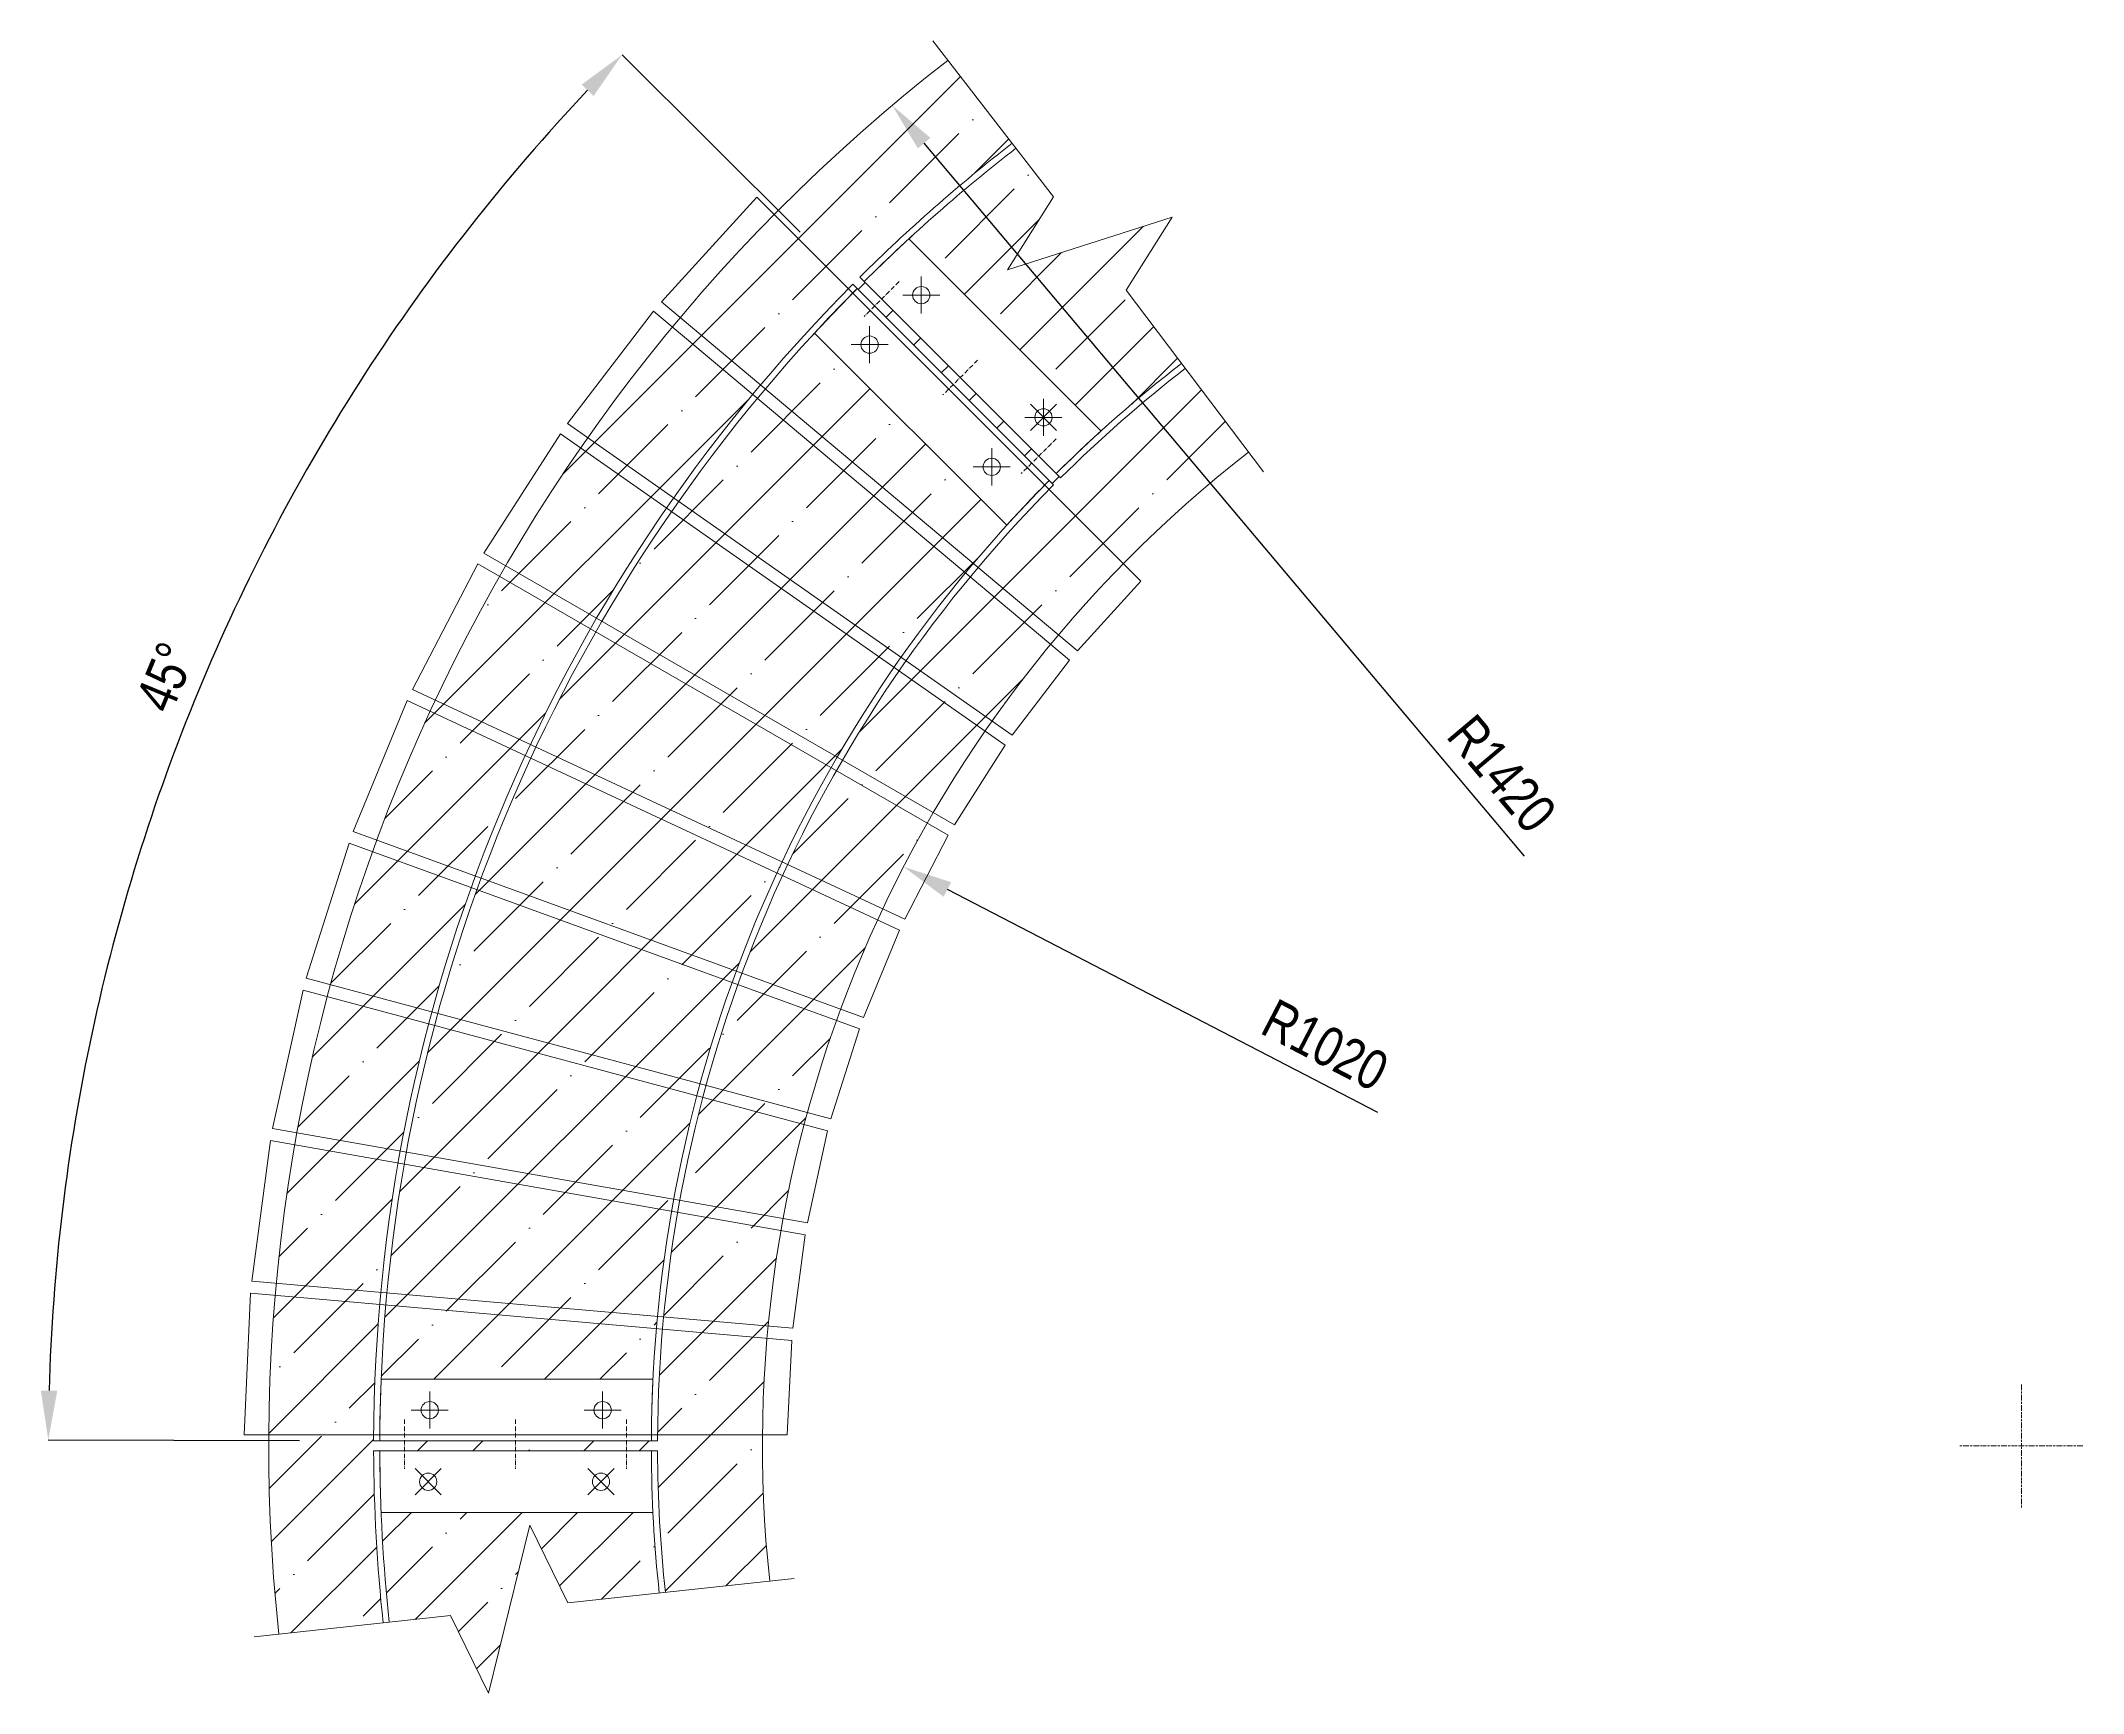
# Model space of a CAD drawing. Header units: millimetres. Extents: x 22162 to 37591, y 3160 to 7360.
# Drawn here: x 35936 to 37591, y 3788 to 5127 of the extents above; entities that cross this region are included whole.
import ezdxf
from ezdxf.lldxf.tags import DXFTag

# ---------------------------------------------------------------- set-up
doc = ezdxf.new("R2010")
doc.units = ezdxf.units.MM
doc.header["$LTSCALE"] = 0.3
doc.linetypes.add('ACAD_ISO10W100', pattern=[18.5, 12, -3, 0.5, -3])
doc.linetypes.add('INCONTINUOUS', pattern=[200000.001, 200000, -0.001])
doc.layers.add('DREVO', color=7, linetype='Continuous')
for name, color, linetype, lineweight in [('KOTY', 3, 'INCONTINUOUS', 9), ('OBRYSOVA', 7, 'Continuous', 9), ('OSY', 7, 'ACAD_ISO10W100', 15), ('Visible', 7, 'Continuous', 18)]:
    doc.layers.add(name, color=color, linetype=linetype, lineweight=lineweight)
doc.layers.add('SRAFY', color=7, linetype='Continuous', lineweight=9, true_color=0x5b5b5b)
doc.styles.add('SEACAD_Arial', font='arial.ttf', dxfattribs={"width": 0.8})
tags = doc.linetypes.add('CENTER2', pattern=[28.575, 19.05, -3.175, 3.175, -3.175]).pattern_tags.tags
tags[10:11] = [DXFTag(74, 4), DXFTag(75, 0), DXFTag(340, '0'), DXFTag(46, 0.0), DXFTag(50, 0.0), DXFTag(44, 0.0), DXFTag(45, 0.0)]
tags[8:9] = [DXFTag(74, 4), DXFTag(75, 0), DXFTag(340, '0'), DXFTag(46, 0.0), DXFTag(50, 0.0), DXFTag(44, 0.0), DXFTag(45, 0.0)]
tags[6:7] = [DXFTag(74, 4), DXFTag(75, 0), DXFTag(340, '0'), DXFTag(46, 0.0), DXFTag(50, 0.0), DXFTag(44, 0.0), DXFTag(45, 0.0)]
tags[4:5] = [DXFTag(74, 4), DXFTag(75, 0), DXFTag(340, '0'), DXFTag(46, 0.0), DXFTag(50, 0.0), DXFTag(44, 0.0), DXFTag(45, 0.0)]
tags = doc.linetypes.add('HIDDEN2', pattern=[4.7625, 3.175, -1.5875]).pattern_tags.tags
tags[6:7] = [DXFTag(74, 4), DXFTag(75, 0), DXFTag(340, '0'), DXFTag(46, 0.0), DXFTag(50, 0.0), DXFTag(44, 0.0), DXFTag(45, 0.0)]
tags[4:5] = [DXFTag(74, 4), DXFTag(75, 0), DXFTag(340, '0'), DXFTag(46, 0.0), DXFTag(50, 0.0), DXFTag(44, 0.0), DXFTag(45, 0.0)]
doc.dimstyles.new('ISO-25', dxfattribs={"dimtxt": 1.6, "dimasz": 2, "dimexe": 0.5, "dimexo": 1.5, "dimtad": 1, "dimdec": 0, "dimtxsty": 'SEACAD_Arial', "dimcen": 2, "dimadec": 0, "dimazin": 0, "dimtfac": 1, "dimtdec": 0, "dimtmove": 0, "dimatfit": 3, "dimfxl": 1, "dimarcsym": 0})

# ---------------------------------------------------------------- blocks, each defined once
blk = doc.blocks.new('*D152')
at = {"layer": 'Defpoints', "color": 0, "transparency": 16777216}
for p in [(36593.9, 4929.3), (36155.5, 4786.1), (36205.7, 3992.2), (37540.7, 3988.2)]:
    blk.add_point(p, dxfattribs=at)
at = {"layer": 'KOTY', "color": 0, "lineweight": -2, "transparency": 16777216}
for p, q in [((36551.3, 4971.6), (36407, 5115.2)), ((36145.7, 3992.4), (35942.1, 3993))]:
    blk.add_line(p, q, dxfattribs=at)
blk.add_arc((37540.7, 3988.2), 1598.6, 136.6057, 178.3929, dxfattribs=at)
at = {"layer": 'KOTY', "color": 0, "transparency": 16777216}
for points in [[(36374.3, 5091.1), (36383.9, 5081.8), (36407, 5115.2)], [(35949.4, 4032.9), (35936.1, 4033.1), (35942.1, 3993)]]:
    blk.add_solid(points, dxfattribs=at)
at = {"layer": 'KOTY', "color": 0, "transparency": 16777216, "insert": (36037.2, 4611), "char_height": 32, "attachment_point": 5, "rotation": 67.4993, "style": 'SEACAD_Arial'}
blk.add_mtext('45°', dxfattribs=at)
blk = doc.blocks.new('*D173')
at = {"layer": 'Defpoints', "color": 0, "transparency": 16777216}
for p in [(36635, 4457.4), (37540.7, 3988.2)]:
    blk.add_point(p, dxfattribs=at)
at = {"layer": 'KOTY', "color": 0, "lineweight": -2, "transparency": 16777216}
blk.add_line((37019.2, 4258.4), (36670.6, 4439), dxfattribs=at)
at = {"layer": 'KOTY', "color": 0, "transparency": 16777216}
blk.add_solid([(36673.6, 4444.9), (36667.5, 4433.1), (36635, 4457.4)], dxfattribs=at)
at = {"layer": 'KOTY', "color": 0, "transparency": 16777216, "insert": (36976.6, 4312.9), "char_height": 32, "attachment_point": 5, "rotation": 332.613, "style": 'SEACAD_Arial'}
blk.add_mtext('R1020', dxfattribs=at)
blk = doc.blocks.new('_None')
blk = doc.blocks.new('*D174')
at = {"layer": 'Defpoints', "color": 0, "transparency": 16777216}
for p in [(36625.9, 5074.2), (37540.7, 3988.2)]:
    blk.add_point(p, dxfattribs=at)
at = {"layer": 'KOTY', "color": 0, "lineweight": -2, "transparency": 16777216}
blk.add_line((37138.2, 4466), (36651.7, 5043.7), dxfattribs=at)
at = {"layer": 'KOTY', "color": 0, "transparency": 16777216}
blk.add_solid([(36656.8, 5047.9), (36646.6, 5039.4), (36625.9, 5074.2)], dxfattribs=at)
at = {"layer": 'KOTY', "color": 0, "transparency": 16777216, "insert": (37119.7, 4532.7), "char_height": 32, "attachment_point": 5, "rotation": 310.108, "style": 'SEACAD_Arial'}
blk.add_mtext('R1420', dxfattribs=at)

msp = doc.modelspace()

# ---------------------------------------------------------------- hatches: boundary and pattern name
at = {"layer": 'SRAFY'}
h = msp.add_hatch(dxfattribs=at)
h.set_pattern_fill('ANSI35', color=256, scale=10, style=0)
h.set_pattern_definition([(45, (11624.89, -381.7), (-44.90128, 44.90128), []), (45, (11669.79, -381.7), (-44.90128, 44.90128), [79.375, -15.875, 0, -15.875])])
h.paths.add_polyline_path([(36205.7, 3984.2), (36230.6, 3984.2), (36230.6, 3992.2), (36205.7, 3992.2, -0.197348), (36593.9, 4929.3), (36611.6, 4911.7), (36617.3, 4917.3), (36599.6, 4935, -0.030812), (36723.1, 5043.5), (36671, 5110.7, 0.260461), (36128.9, 3835.7), (36213.4, 3844.9, -0.02615)])
h.paths.add_polyline_path([(36756.6, 5000.2), (36726.1, 5039.6, 0.021404), (36639.2, 4966.1), (36795, 4810.3, -0.019202), (36860.2, 4865.1), (36815.3, 4924.5), (36852.6, 4983.7), (36786, 4962.3), (36719.3, 4941)])
h.paths.add_polyline_path([(36617.3, 4917.3), (36611.6, 4911.7), (36675.2, 4848), (36680.9, 4853.7)], flags=17)
h.paths.add_polyline_path([(36680.9, 4853.7), (36675.2, 4848), (36738.9, 4784.4), (36744.5, 4790)], flags=17)
h.paths.add_polyline_path([(36914.6, 4793.4), (36863.3, 4861.2, 0.030462), (36762.2, 4772.4), (36744.5, 4790), (36738.9, 4784.4), (36756.6, 4766.7, 0.197035), (36435.7, 3992.2), (36410.6, 3992.2), (36410.6, 3984.2), (36435.7, 3984.2, 0.025998), (36442.1, 3869.6), (36526.6, 3878.7, -0.259983)])
h.paths.add_polyline_path([(36718.7, 4734.1), (36562.9, 4889.8, 0.177899), (36211.8, 4042.2), (36432, 4042.2, -0.173757)], flags=17)
h.paths.add_polyline_path([(36332.3, 3923.9), (36363.1, 3861), (36437.1, 3869, -0.014755), (36432, 3934.3), (36211.8, 3934.3, 0.016759), (36218.4, 3845.4), (36267.9, 3850.7), (36298.8, 3787.9), (36315.5, 3855.9)])
h.paths.add_polyline_path([(36320.6, 3992.2), (36230.6, 3992.2), (36230.6, 3984.2), (36320.6, 3984.2)], flags=17)
h.paths.add_polyline_path([(36410.6, 3992.2), (36320.6, 3992.2), (36320.6, 3984.2), (36410.6, 3984.2)], flags=17)

# ---------------------------------------------------------------- linework, layer by layer
at = {"layer": 'DREVO', "color": 43, "linetype": 'CENTER2', "lineweight": 9, "ltscale": 0.2}
for points in [[(36516.1, 5000), (36438.8, 4915.2), (36775.9, 4632.4), (36827.3, 4688.9), (36516.1, 5000)], [(36432.4, 4907.5), (36362.7, 4816.4), (36723.1, 4564), (36769.5, 4624.7), (36432.4, 4907.5)], [(36295.1, 4711.5), (36357, 4808.2), (36717.4, 4555.8), (36676.2, 4491.5), (36295.1, 4711.5)], [(36290.1, 4702.9), (36237.3, 4601), (36636.1, 4415), (36671.2, 4482.9), (36290.1, 4702.9)], [(36232.9, 4592), (36189.2, 4485.9), (36602.7, 4335.4), (36631.7, 4406.1), (36232.9, 4592)], [(36151.1, 4367.2), (36185.8, 4476.5), (36599.3, 4326), (36576.1, 4253.3), (36151.1, 4367.2)], [(36148.5, 4357.5), (36123.9, 4245.4), (36557.2, 4169), (36573.5, 4243.6), (36148.5, 4357.5)], [(36106.9, 4121.8), (36122.1, 4235.6), (36555.4, 4159.2), (36545.3, 4083.5), (36106.9, 4121.8)], [(36100.7, 3997.2), (36106, 4111.9), (36544.4, 4073.5), (36540.8, 3997.2), (36100.7, 3997.2)]]:
    msp.add_lwpolyline(points, dxfattribs=at)
at = {"layer": 'OBRYSOVA', "linetype": 'HIDDEN2', "lineweight": 5, "ltscale": 2, "transparency": 33554559}
msp.add_line((36795, 4810.3), (36639.2, 4966.1), dxfattribs=at)
at = {"layer": 'OBRYSOVA', "lineweight": 5, "transparency": 33554559}
for p, q in [((36649.4, 4905.5), (36649.4, 4935.5)), ((36634.4, 4920.5), (36664.4, 4920.5)), ((36607.5, 4865.4), (36607.5, 4895.4)), ((36592.5, 4880.4), (36622.5, 4880.4)), ((36737.8, 4810.9), (36759, 4832.1)), ((36737.8, 4832.1), (36759, 4810.9)), ((36748.4, 4806.5), (36748.4, 4836.5)), ((36733.4, 4821.5), (36763.4, 4821.5)), ((36706.5, 4766.4), (36706.5, 4796.4)), ((36691.5, 4781.4), (36721.5, 4781.4)), ((36251.2, 4002.2), (36251.2, 4032.2)), ((36391.2, 4002.2), (36391.2, 4032.2)), ((36236.2, 4017.2), (36266.2, 4017.2)), ((36376.2, 4017.2), (36406.2, 4017.2)), ((36260.5, 3948.6), (36239.3, 3969.8)), ((36239.3, 3948.6), (36260.5, 3969.8)), ((36400.5, 3948.6), (36379.3, 3969.8)), ((36379.3, 3948.6), (36400.5, 3969.8))]:
    msp.add_line(p, q, dxfattribs=at)
for centre in [(36649.4, 4920.5), (36748.4, 4821.5)]:
    msp.add_circle(centre, 7, dxfattribs=at)
at = {"layer": 'OBRYSOVA', "linetype": 'HIDDEN2', "lineweight": 5, "ltscale": 2, "transparency": 33554559}
for radius, start, end in [(1330, 132.672, 134.826), (1110, 132.2103, 134.7923)]:
    msp.add_arc((37540.7, 3988.2), radius, start, end, dxfattribs=at)
at = {"layer": 'OSY'}
for p, q in [((36631.4, 4931.5), (36603.1, 4903.2)), ((36695, 4867.8), (36666.8, 4839.6)), ((36758.7, 4804.2), (36730.4, 4775.9)), ((36230.6, 4009.6), (36230.6, 3969.6)), ((36320.6, 4009.6), (36320.6, 3969.6)), ((36410.6, 4009.6), (36410.6, 3969.6))]:
    msp.add_line(p, q, dxfattribs=at)
at = {"layer": 'OSY', "ltscale": 0.5}
for p, q in [((37540.7, 3938.2), (37540.7, 4038.2)), ((37490.7, 3988.2), (37590.7, 3988.2))]:
    msp.add_line(p, q, dxfattribs=at)
at = {"layer": 'SRAFY', "linetype": 'HIDDEN2', "ltscale": 2}
for p, q in [((36658.8, 5126.5), (36756.6, 5000.2)), ((36756.6, 5000.2), (36719.3, 4941)), ((36786, 4962.3), (36852.6, 4983.7)), ((36815.3, 4924.5), (36852.6, 4983.7)), ((36786, 4962.3), (36719.3, 4941)), ((36815.3, 4924.5), (36926.6, 4777.4)), ((36315.5, 3855.9), (36332.3, 3923.9)), ((36363.1, 3861), (36332.3, 3923.9)), ((36363.1, 3861), (36546.5, 3880.8)), ((36315.5, 3855.9), (36298.8, 3787.9)), ((36109, 3833.6), (36267.9, 3850.7)), ((36267.9, 3850.7), (36298.8, 3787.9))]:
    msp.add_line(p, q, dxfattribs=at)
at = {"layer": 'SRAFY', "lineweight": 9}
for radius, start in [(1420, 127.7674), (1020, 127.8699)]:
    msp.add_arc((37540.7, 3988.2), radius, start, 186.1632, dxfattribs=at)
at = {"layer": 'Visible'}
for p, q in [((36795, 4810.3), (36639.2, 4966.1)), ((36599.6, 4935), (36762.2, 4772.4)), ((36756.6, 4766.7), (36593.9, 4929.3)), ((36562.9, 4889.8), (36718.7, 4734.1)), ((36432, 4042.2), (36211.8, 4042.2)), ((36205.7, 3992.2), (36435.7, 3992.2)), ((36435.7, 3984.2), (36205.7, 3984.2)), ((36211.8, 3934.3), (36432, 3934.3))]:
    msp.add_line(p, q, dxfattribs=at)
for centre in [(36649.4, 4920.5), (36607.5, 4880.4), (36748.4, 4821.5), (36706.5, 4781.4), (36251.2, 4017.2), (36391.2, 4017.2), (36249.9, 3959.2), (36389.9, 3959.2)]:
    msp.add_circle(centre, 7, dxfattribs=at)
for centre, radius, start, end in [((37540.7, 3988.2), 1335, 127.7674, 134.8266), ((37540.7, 3988.2), 1330, 127.7674, 134.826), ((37540.7, 3988.2), 1330, 132.672, 134.826), ((37540.7, 3988.2), 1335, 135.1716, 179.8266), ((37540.7, 3988.2), 1330, 135.172, 179.8266), ((37540.9, 3988), 1330.2, 135.1724, 137.3225), ((37540.7, 3988.2), 1110, 127.81, 134.7933), ((37540.7, 3988.2), 1105, 127.8131, 134.7923), ((37540.7, 3988.2), 1110, 132.2103, 134.7923), ((37540.7, 3988.2), 1110, 135.2064, 179.7923), ((37540.7, 3988.2), 1105, 135.2064, 179.7923), ((37540.6, 3988.3), 1109.9, 135.2061, 137.7819), ((37540.7, 3988.2), 1330, 177.672, 179.8266), ((37540.7, 3988.2), 1110, 177.2103, 179.7923), ((37540.7, 3988.2), 1335, 180.172, 186.1632), ((37540.9, 3988.2), 1330.2, 180.1724, 182.3225), ((37540.7, 3988.2), 1330, 180.172, 186.1632), ((37540.7, 3988.2), 1110, 180.2064, 186.1632), ((37540.7, 3988.2), 1105, 180.2064, 186.1632)]:
    msp.add_arc(centre, radius, start, end, dxfattribs=at)

# ---------------------------------------------------------------- dimensions: what is measured, and where the dimension line sits
at = {"layer": 'KOTY'}
dim = msp.add_angular_dim_3p(base=(36155.5, 4786.1), center=(37540.7, 3988.2), p1=(36205.7, 3992.2), p2=(36593.9, 4929.3), dimstyle='ISO-25', override={"dimexe": 0, "dimexo": 3, "dimsah": 1}, dxfattribs=at)
dim.commit()
dim.dimension.update_dxf_attribs({"geometry": '*D152', "text_midpoint": (36063.8, 4600), "dimtype": 165})
for mpoint, picture, middle in [((36625.9, 5074.2), '*D174', (37097.7, 4514.2)), ((36635, 4457.4), '*D173', (36963.3, 4287.3))]:
    dim = msp.add_radius_dim(center=(37540.7, 3988.2), mpoint=mpoint, dimstyle='ISO-25', override={"dimblk1": 'None', "dimsah": 1, "dimse1": 1, "dimse2": 1}, dxfattribs=at)
    dim.commit()
    dim.dimension.update_dxf_attribs({"geometry": picture, "text_midpoint": middle, "dimtype": 164})

doc.saveas('drawing.dxf')
